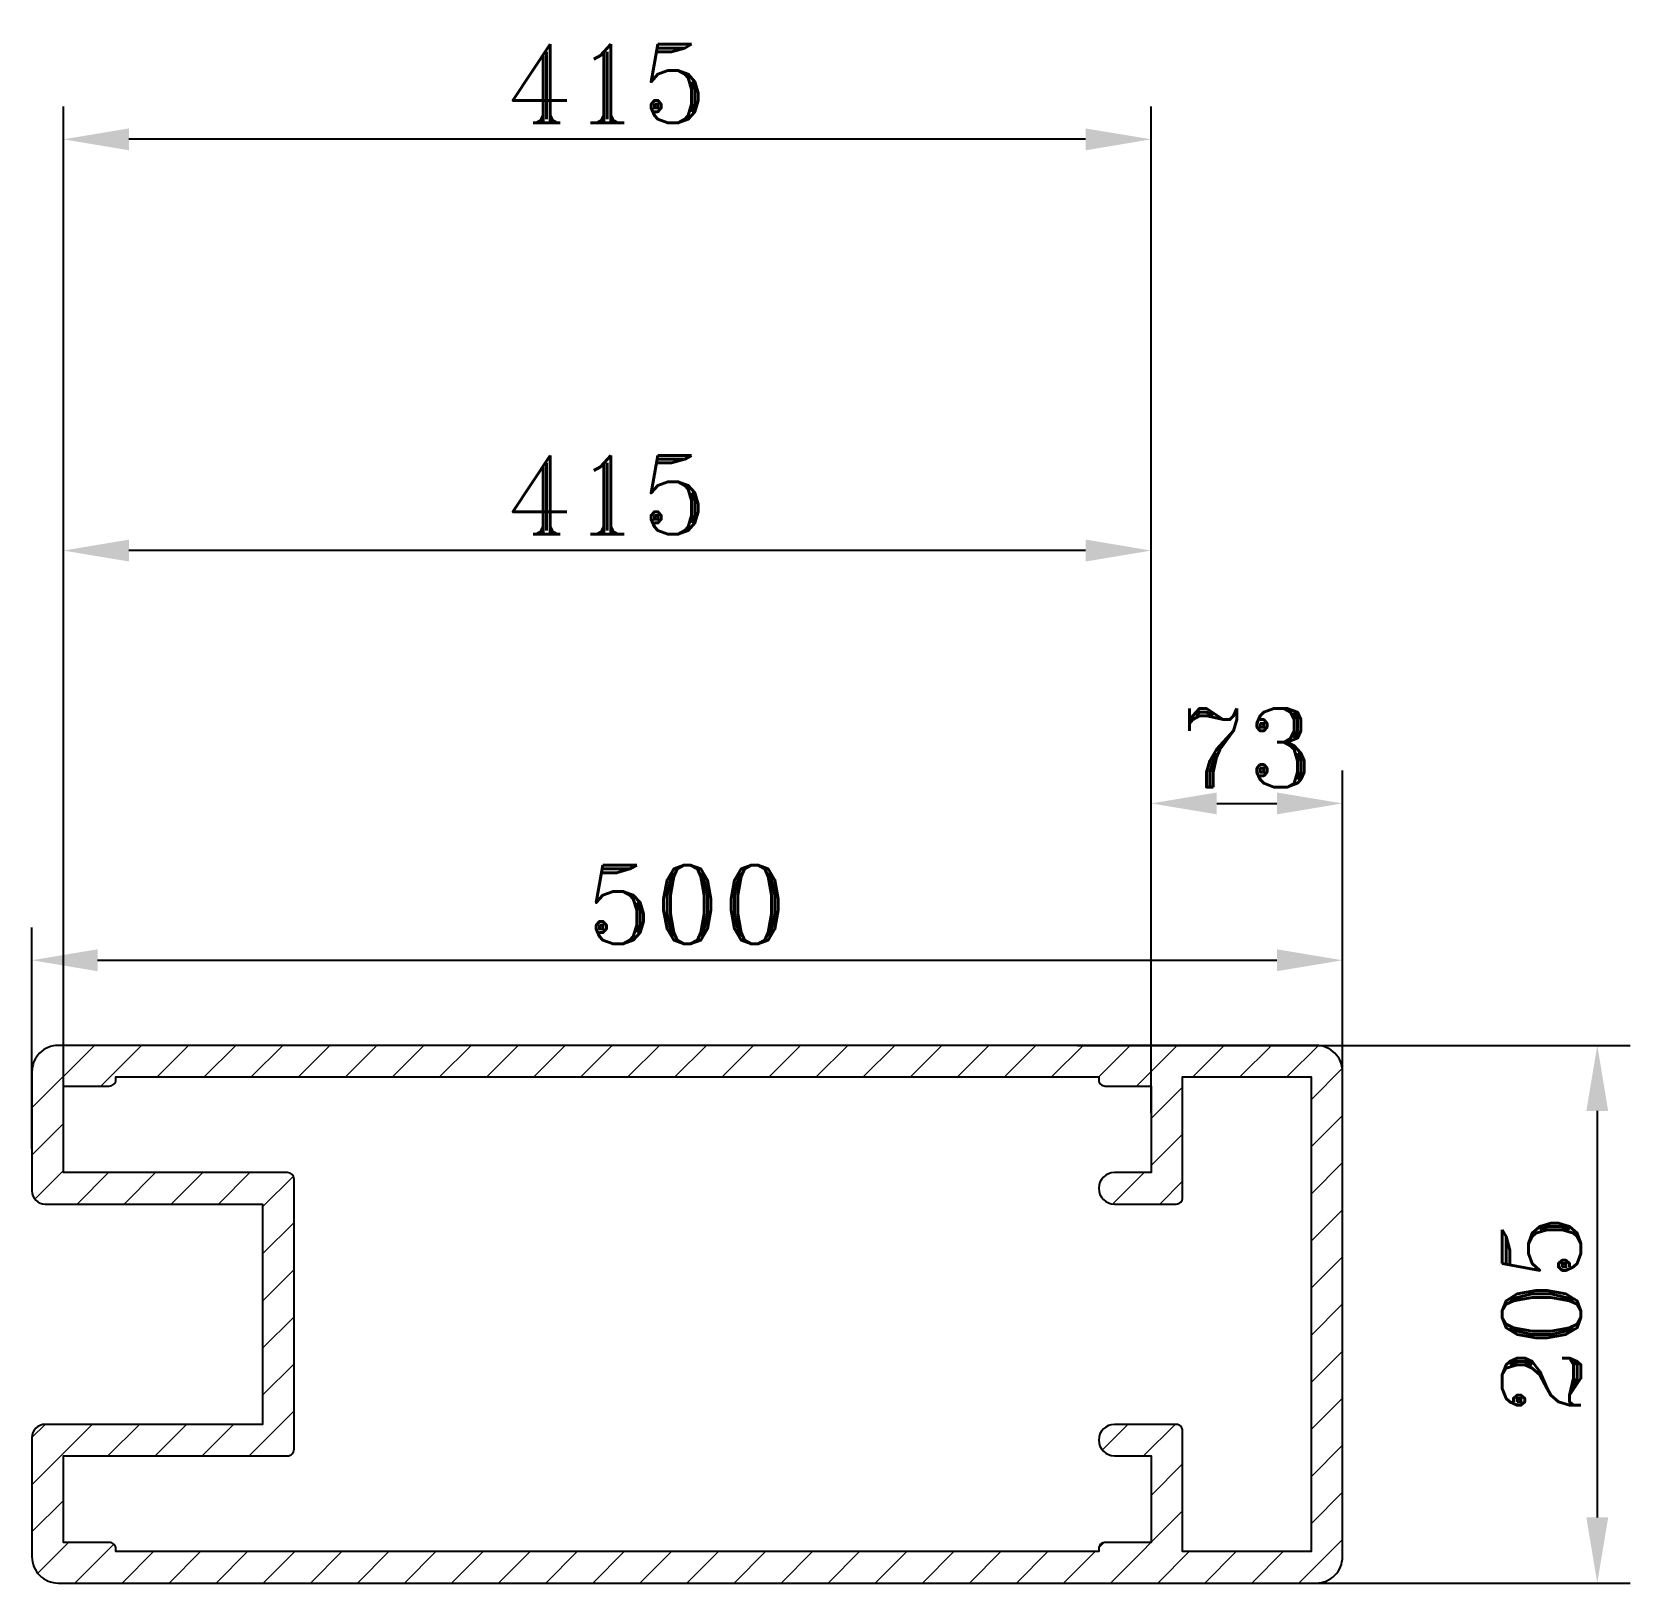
# Model space of a CAD drawing. Header units: millimetres. Extents: x 2270 to 2903, y 1179 to 1682.
# Drawn here: x 2269.8 to 2330.8, y 1449.9 to 1509 of the extents above; entities that cross this region are included whole.
import ezdxf

# ---------------------------------------------------------------- set-up
doc = ezdxf.new("R2010")
doc.units = ezdxf.units.MM
doc.header["$LTSCALE"] = 5
doc.layers.add('taram', color=5, linetype='Continuous', lineweight=18)
doc.styles.add('ROMANT', font='romant.shx', dxfattribs={"height": 3})
doc.dimstyles.new('ISO-25', dxfattribs={"dimtxt": 10, "dimasz": 2.5, "dimexe": 1.25, "dimexo": 0.625, "dimtad": 1, "dimtoh": 1, "dimlfac": 10, "dimtxsty": 'ROMANT', "dimcen": 2.5, "dimclrd": 242, "dimclre": 242, "dimclrt": 242, "dimadec": 1, "dimazin": 2, "dimtfac": 1, "dimtmove": 0, "dimatfit": 3, "dimfxl": 0, "dimarcsym": 0})

msp = doc.modelspace()

# ---------------------------------------------------------------- blocks, each defined once
blk = doc.blocks.new('*D8')
at = {"color": 242, "lineweight": -2, "ltscale": 5}
for p, q in [((2269.816, 1466.426), (2269.816, 1474.872)), ((2319.816, 1466.426), (2319.816, 1474.872)), ((2272.316, 1473.622), (2317.316, 1473.622))]:
    blk.add_line(p, q, dxfattribs=at)
at = {"color": 242, "ltscale": 5}
for points in [[(2272.316, 1474.039), (2272.316, 1473.205), (2269.816, 1473.622)], [(2317.316, 1474.039), (2317.316, 1473.205), (2319.816, 1473.622)]]:
    blk.add_solid(points, dxfattribs=at)
at = {"layer": 'Defpoints', "color": 0, "ltscale": 5}
for p in [(2319.816, 1473.622), (2269.816, 1465.801), (2319.816, 1465.801)]:
    blk.add_point(p, dxfattribs=at)
at = {"color": 242, "ltscale": 5, "insert": (2294.816, 1475.747), "char_height": 3, "attachment_point": 5, "style": 'ROMANT'}
blk.add_mtext('500', dxfattribs=at)
blk = doc.blocks.new('*D9')
at = {"color": 242, "lineweight": -2, "ltscale": 5}
for p, q in [((2309.709, 1470.375), (2330.786, 1470.375)), ((2329.536, 1467.875), (2329.536, 1452.375)), ((2309.709, 1449.875), (2330.786, 1449.875))]:
    blk.add_line(p, q, dxfattribs=at)
at = {"color": 242, "ltscale": 5}
for points in [[(2329.119, 1467.875), (2329.952, 1467.875), (2329.536, 1470.375)], [(2329.119, 1452.375), (2329.952, 1452.375), (2329.536, 1449.875)]]:
    blk.add_solid(points, dxfattribs=at)
at = {"layer": 'Defpoints', "color": 0, "ltscale": 5}
for p in [(2309.084, 1470.375), (2309.084, 1449.875), (2329.536, 1449.875)]:
    blk.add_point(p, dxfattribs=at)
at = {"color": 242, "ltscale": 5, "insert": (2327.411, 1460.125), "char_height": 3, "attachment_point": 5, "rotation": 90, "style": 'ROMANT'}
blk.add_mtext('205', dxfattribs=at)
blk = doc.blocks.new('*D10')
at = {"color": 242, "lineweight": -2, "ltscale": 5}
for p, q in [((2312.516, 1467.8), (2312.516, 1480.852)), ((2319.816, 1467.8), (2319.816, 1480.852)), ((2315.016, 1479.602), (2317.316, 1479.602))]:
    blk.add_line(p, q, dxfattribs=at)
at = {"color": 242, "ltscale": 5}
for points in [[(2315.016, 1480.019), (2315.016, 1479.186), (2312.516, 1479.602)], [(2317.316, 1480.019), (2317.316, 1479.186), (2319.816, 1479.602)]]:
    blk.add_solid(points, dxfattribs=at)
at = {"layer": 'Defpoints', "color": 0, "ltscale": 5}
for p in [(2319.816, 1479.602), (2312.516, 1467.175), (2319.816, 1467.175)]:
    blk.add_point(p, dxfattribs=at)
at = {"color": 242, "ltscale": 5, "insert": (2316.166, 1481.727), "char_height": 3, "attachment_point": 5, "style": 'ROMANT'}
blk.add_mtext('73', dxfattribs=at)
blk = doc.blocks.new('*D11')
at = {"color": 242, "lineweight": -2, "ltscale": 5}
for p, q in [((2271.016, 1467.8), (2271.016, 1490.494)), ((2312.516, 1467.8), (2312.516, 1490.494)), ((2310.016, 1489.244), (2273.516, 1489.244))]:
    blk.add_line(p, q, dxfattribs=at)
at = {"color": 242, "ltscale": 5}
for points in [[(2273.516, 1489.661), (2273.516, 1488.827), (2271.016, 1489.244)], [(2310.016, 1489.661), (2310.016, 1488.827), (2312.516, 1489.244)]]:
    blk.add_solid(points, dxfattribs=at)
at = {"layer": 'Defpoints', "color": 0, "ltscale": 5}
for p in [(2271.016, 1489.244), (2271.016, 1467.175), (2312.516, 1467.175)]:
    blk.add_point(p, dxfattribs=at)
at = {"color": 242, "ltscale": 5, "insert": (2291.766, 1491.369), "char_height": 3, "attachment_point": 5, "style": 'ROMANT'}
blk.add_mtext('415', dxfattribs=at)
blk = doc.blocks.new('*D13')
at = {"color": 242, "lineweight": -2, "ltscale": 5}
for p, q in [((2271.016, 1467.8), (2271.016, 1506.175)), ((2312.516, 1467.8), (2312.516, 1506.175)), ((2310.016, 1504.925), (2273.516, 1504.925))]:
    blk.add_line(p, q, dxfattribs=at)
at = {"color": 242, "ltscale": 5}
for points in [[(2273.516, 1505.341), (2273.516, 1504.508), (2271.016, 1504.925)], [(2310.016, 1505.341), (2310.016, 1504.508), (2312.516, 1504.925)]]:
    blk.add_solid(points, dxfattribs=at)
at = {"layer": 'Defpoints', "color": 0, "ltscale": 5}
for p in [(2271.016, 1504.925), (2271.016, 1467.175), (2312.516, 1467.175)]:
    blk.add_point(p, dxfattribs=at)
at = {"color": 242, "ltscale": 5, "insert": (2291.766, 1507.05), "char_height": 3, "attachment_point": 5, "style": 'ROMANT'}
blk.add_mtext('415', dxfattribs=at)

# ---------------------------------------------------------------- dimensions: what is measured, and where the dimension line sits
at = {"ltscale": 5}
for base, p1, p2, picture, middle in [((2271.0155, 1504.9248), (2312.5155, 1467.1748), (2271.0155, 1467.1748), '*D13', (2291.7655, 1507.0498)), ((2271.0155, 1489.2439), (2312.5155, 1467.1748), (2271.0155, 1467.1748), '*D11', (2291.7655, 1491.3689)), ((2319.8155, 1479.6023), (2312.5155, 1467.1748), (2319.8155, 1467.1748), '*D10', (2316.1655, 1481.7273)), ((2319.8155, 1473.6221), (2269.8155, 1465.801), (2319.8155, 1465.801), '*D8', (2294.8155, 1475.7471))]:
    dim = msp.add_linear_dim(base=base, p1=p1, p2=p2, dimstyle='ISO-25', dxfattribs=at)
    dim.commit()
    dim.dimension.update_dxf_attribs({"geometry": picture, "text_midpoint": middle})
dim = msp.add_linear_dim(base=(2329.5358, 1449.8748), p1=(2309.0836, 1470.3748), p2=(2309.0836, 1449.8748), angle=90, dimstyle='ISO-25', dxfattribs=at)
dim.commit()
dim.dimension.update_dxf_attribs({"geometry": '*D9', "text_midpoint": (2327.4108, 1460.1248)})

# ---------------------------------------------------------------- hatches: boundary and pattern name
at = {"layer": 'taram'}
h = msp.add_hatch(dxfattribs=at)
h.set_pattern_fill('ANSI31', color=256, scale=0.4, style=0)
h.set_pattern_definition([(45, (1261.1617, 1147.2243), (-0.8980256, 0.8980256), [])])
edge = h.paths.add_edge_path(flags=16)
edge.add_line((2312.5155, 1454.7248), (2312.5155, 1451.4248))
edge.add_line((2312.5155, 1451.4248), (2310.7655, 1451.4248))
edge.add_arc((2310.7655, 1451.1748), 0.25, 90, 180)
edge.add_line((2310.5155, 1451.1748), (2310.5155, 1451.0748))
edge.add_line((2310.5155, 1451.0748), (2273.0155, 1451.0748))
edge.add_line((2273.0155, 1451.0748), (2273.0155, 1451.1748))
edge.add_arc((2272.7655, 1451.1748), 0.25, 0, 90)
edge.add_line((2272.7655, 1451.4248), (2271.0155, 1451.4248))
edge.add_line((2271.0155, 1451.4248), (2271.0155, 1454.7248))
edge.add_line((2271.0155, 1454.7248), (2279.5655, 1454.7248))
edge.add_arc((2279.5655, 1454.9748), 0.25, 270, 360)
edge.add_line((2279.8155, 1454.9748), (2279.8155, 1465.2748))
edge.add_arc((2279.5655, 1465.2748), 0.25, 0, 90)
edge.add_line((2279.5655, 1465.5248), (2271.0155, 1465.5248))
edge.add_line((2271.0155, 1465.5248), (2271.0155, 1468.8248))
edge.add_line((2271.0155, 1468.8248), (2272.7655, 1468.8248))
edge.add_arc((2272.7655, 1469.0748), 0.25, 270, 360)
edge.add_line((2273.0155, 1469.0748), (2273.0155, 1469.1748))
edge.add_line((2273.0155, 1469.1748), (2310.5155, 1469.1748))
edge.add_line((2310.5155, 1469.1748), (2310.5155, 1469.0748))
edge.add_arc((2310.7655, 1469.0748), 0.25, 180, 270)
edge.add_line((2310.7655, 1468.8248), (2312.5155, 1468.8248))
edge.add_line((2312.5155, 1468.8248), (2312.5155, 1465.5248))
edge.add_line((2312.5155, 1465.5248), (2311.1155, 1465.5248))
edge.add_arc((2311.1155, 1464.9248), 0.6, 90, 270)
edge.add_line((2311.1155, 1464.3248), (2313.4655, 1464.3248))
edge.add_arc((2313.4655, 1464.5748), 0.25, 270, 360)
edge.add_line((2313.7155, 1464.5748), (2313.7155, 1469.1748))
edge.add_line((2313.7155, 1469.1748), (2318.6155, 1469.1748))
edge.add_line((2318.6155, 1469.1748), (2318.6155, 1451.0748))
edge.add_line((2318.6155, 1451.0748), (2313.7155, 1451.0748))
edge.add_line((2313.7155, 1451.0748), (2313.7155, 1455.6748))
edge.add_arc((2313.4655, 1455.6748), 0.25, 0, 90)
edge.add_line((2313.4655, 1455.9248), (2311.1155, 1455.9248))
edge.add_arc((2311.1155, 1455.3248), 0.6, 90, 270)
edge.add_line((2311.1155, 1454.7248), (2312.5155, 1454.7248))
edge = h.paths.add_edge_path()
edge.add_line((2269.8155, 1455.4248), (2269.8155, 1450.8748))
edge.add_arc((2270.8155, 1450.8748), 1, 180, 270)
edge.add_line((2270.8155, 1449.8748), (2318.8155, 1449.8748))
edge.add_arc((2318.8155, 1450.8748), 1, 270, 360)
edge.add_line((2319.8155, 1450.8748), (2319.8155, 1469.3748))
edge.add_arc((2318.8155, 1469.3748), 1, 0, 90)
edge.add_line((2318.8155, 1470.3748), (2270.8155, 1470.3748))
edge.add_arc((2270.8155, 1469.3748), 1, 90, 180)
edge.add_line((2269.8155, 1469.3748), (2269.8155, 1464.8248))
edge.add_arc((2270.3155, 1464.8248), 0.5, 180, 270)
edge.add_line((2270.3155, 1464.3248), (2278.6155, 1464.3248))
edge.add_line((2278.6155, 1464.3248), (2278.6155, 1455.9248))
edge.add_line((2278.6155, 1455.9248), (2270.3155, 1455.9248))
edge.add_arc((2270.3155, 1455.4248), 0.5, 90, 180)

# ---------------------------------------------------------------- linework, layer by layer
for points in [[(2270.3155, 1464.3248), (2278.6155, 1464.3248), (2278.6155, 1455.9248), (2270.3155, 1455.9248, 0.4142136), (2269.8155, 1455.4248), (2269.8155, 1450.8748, 0.4142136), (2270.8155, 1449.8748), (2318.8155, 1449.8748, 0.4142136), (2319.8155, 1450.8748), (2319.8155, 1469.3748, 0.4142136), (2318.8155, 1470.3748), (2270.8155, 1470.3748, 0.4142136), (2269.8155, 1469.3748), (2269.8155, 1464.8248, 0.4142136)], [(2310.5155, 1451.1748), (2310.5155, 1451.0748), (2273.0155, 1451.0748), (2273.0155, 1451.1748, 0.4142136), (2272.7655, 1451.4248), (2271.0155, 1451.4248), (2271.0155, 1454.7248), (2279.5655, 1454.7248, 0.4142136), (2279.8155, 1454.9748), (2279.8155, 1465.2748, 0.4142136), (2279.5655, 1465.5248), (2271.0155, 1465.5248), (2271.0155, 1468.8248), (2272.7655, 1468.8248, 0.4142136), (2273.0155, 1469.0748), (2273.0155, 1469.1748), (2310.5155, 1469.1748), (2310.5155, 1469.0748, 0.4142136), (2310.7655, 1468.8248), (2312.5155, 1468.8248), (2312.5155, 1465.5248), (2311.1155, 1465.5248, 1), (2311.1155, 1464.3248), (2313.4655, 1464.3248, 0.4142136), (2313.7155, 1464.5748), (2313.7155, 1469.1748), (2318.6155, 1469.1748), (2318.6155, 1451.0748), (2313.7155, 1451.0748), (2313.7155, 1455.6748, 0.4142136), (2313.4655, 1455.9248), (2311.1155, 1455.9248, 1), (2311.1155, 1454.7248), (2312.5155, 1454.7248), (2312.5155, 1451.4248), (2310.7655, 1451.4248, 0.4142136)]]:
    msp.add_lwpolyline(points, format="xyb", close=True)

msp.set_redraw_order([(e.dxf.handle, doc.entitydb.next_handle()) for e in msp.query("TEXT MTEXT ATTDEF DIMENSION ARC_DIMENSION")])  # texts and dimensions are drawn at this point

doc.saveas('drawing.dxf')
